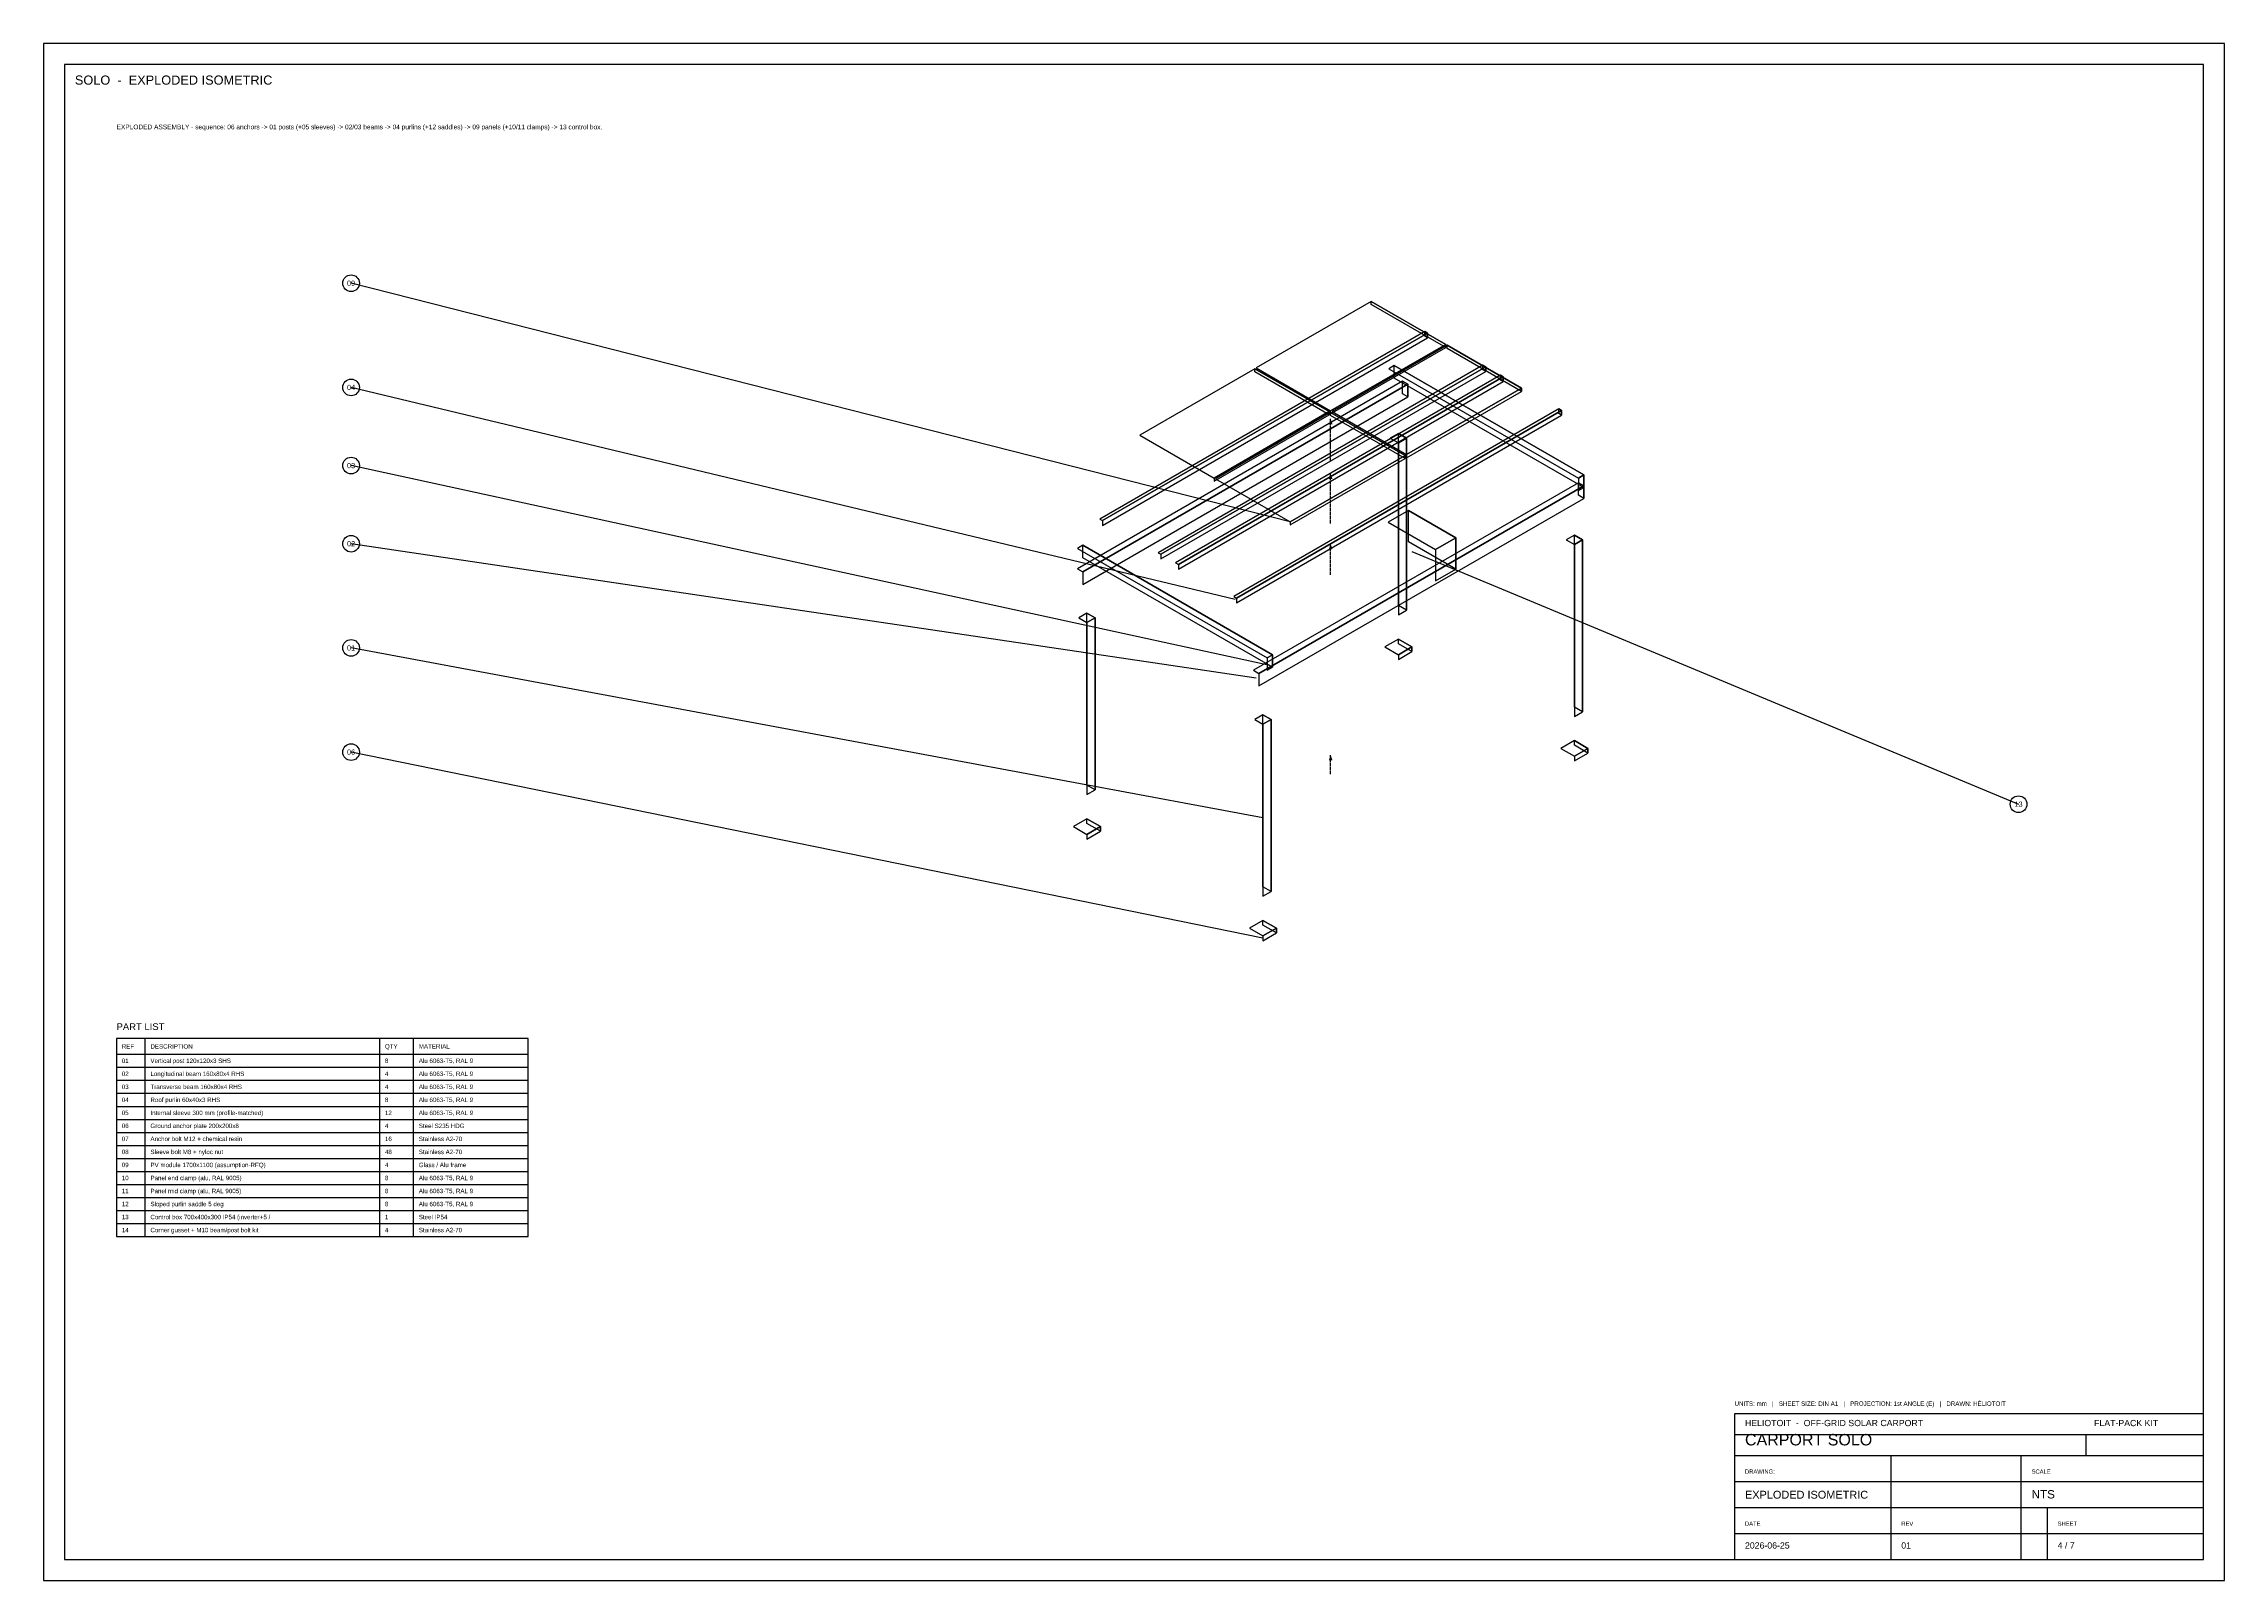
# Model space of a CAD drawing. Header units: millimetres. Extents: x 2 to 839, y 2 to 592.
import ezdxf
from ezdxf.enums import TextEntityAlignment as Align

# ---------------------------------------------------------------- set-up
doc = ezdxf.new("R2010")
doc.units = ezdxf.units.MM
doc.linetypes.add('DASHED', pattern=[1.524, 1.27, -0.254])
for name, color, linetype in [('ANCHOR', 1, 'CONTINUOUS'), ('BORDER', 7, 'CONTINUOUS'), ('CTRLBOX', 30, 'CONTINUOUS'), ('DIM', 8, 'CONTINUOUS'), ('HIDDEN', 252, 'DASHED'), ('LEADER', 7, 'CONTINUOUS'), ('PANEL', 4, 'CONTINUOUS'), ('PURLIN', 3, 'CONTINUOUS'), ('STRUCT', 5, 'CONTINUOUS'), ('TEXT', 7, 'CONTINUOUS'), ('TITLE', 7, 'CONTINUOUS')]:
    doc.layers.add(name, color=color, linetype=linetype)
doc.styles.add('ARIAL', font='arial.ttf')

msp = doc.modelspace()

# ---------------------------------------------------------------- linework, layer by layer
at = {"layer": 'ANCHOR'}
for points in [[(521.96, 357.4), (527.16, 360.4), (521.96, 363.4), (516.77, 360.4)], [(527.16, 358.6), (521.96, 361.6), (521.96, 363.4), (527.16, 360.4)], [(521.96, 355.6), (527.16, 358.6), (527.16, 360.4), (521.96, 357.4)], [(589.51, 318.4), (594.71, 321.4), (589.51, 324.4), (584.32, 321.4)], [(594.71, 319.6), (589.51, 322.6), (589.51, 324.4), (594.71, 321.4)], [(589.51, 316.6), (594.71, 319.6), (594.71, 321.4), (589.51, 318.4)], [(402.45, 288.4), (407.65, 291.4), (402.45, 294.4), (397.25, 291.4)], [(407.65, 289.6), (402.45, 292.6), (402.45, 294.4), (407.65, 291.4)], [(402.45, 286.6), (407.65, 289.6), (407.65, 291.4), (402.45, 288.4)], [(470, 249.4), (475.2, 252.4), (470, 255.4), (464.8, 252.4)], [(475.2, 250.6), (470, 253.6), (470, 255.4), (475.2, 252.4)], [(470, 247.6), (475.2, 250.6), (475.2, 252.4), (470, 249.4)]]:
    msp.add_lwpolyline(points, close=True, dxfattribs=at)
at = {"layer": 'BORDER'}
for points in [[(2, 2), (839, 2), (839, 592), (2, 592)], [(10, 10), (831, 10), (831, 584), (10, 584)]]:
    msp.add_lwpolyline(points, close=True, dxfattribs=at)
at = {"layer": 'CTRLBOX'}
for points in [[(536.25, 397.75), (544.05, 402.25), (525.86, 412.75), (518.06, 408.25)], [(544.05, 390.25), (525.86, 400.75), (525.86, 412.75), (544.05, 402.25)], [(536.25, 385.75), (544.05, 390.25), (544.05, 402.25), (536.25, 397.75)]]:
    msp.add_lwpolyline(points, close=True, dxfattribs=at)
at = {"layer": 'DIM'}
for p, q in [((30, 199), (188, 199)), ((30, 194), (188, 194)), ((30, 189), (188, 189)), ((30, 184), (188, 184)), ((30, 179), (188, 179)), ((30, 174), (188, 174)), ((30, 169), (188, 169)), ((30, 164), (188, 164)), ((30, 159), (188, 159)), ((30, 154), (188, 154)), ((30, 149), (188, 149)), ((30, 144), (188, 144)), ((30, 139), (188, 139))]:
    msp.add_line(p, q, dxfattribs=at)
at = {"layer": 'HIDDEN'}
for p, q in [((495.98, 431.8), (495.98, 448)), ((495.98, 407.8), (495.98, 427)), ((495.98, 388), (495.98, 400)), ((495.98, 311.5), (495.98, 319))]:
    msp.add_line(p, q, dxfattribs=at)
for points in [[(495.98, 448), (495.28, 445.8), (496.68, 445.8)], [(495.98, 427), (495.28, 424.8), (496.68, 424.8)], [(495.98, 400), (495.28, 397.8), (496.68, 397.8)], [(495.98, 319), (495.28, 316.8), (496.68, 316.8)]]:
    msp.add_solid(points, dxfattribs=at)
at = {"layer": 'LEADER'}
for p, q in [((480.39, 408.4), (120, 500)), ((459.35, 378.55), (120, 460)), ((472.6, 353.2), (120, 430)), ((467.4, 348.4), (120, 400)), ((527.16, 397), (760, 300)), ((470, 294.7), (120, 360)), ((470, 248.5), (120, 320))]:
    msp.add_line(p, q, dxfattribs=at)
for centre in [(120, 500), (120, 460), (120, 430), (120, 400), (120, 360), (120, 320), (760, 300)]:
    msp.add_circle(centre, 3.2, dxfattribs=at)
at = {"layer": 'PANEL'}
for points in [[(495.98, 451), (540.15, 476.5), (511.57, 493), (467.4, 467.5)], [(540.15, 475.3), (511.57, 491.8), (511.57, 493), (540.15, 476.5)], [(495.98, 449.8), (540.15, 475.3), (540.15, 476.5), (495.98, 451)], [(525.08, 434.2), (569.25, 459.7), (540.67, 476.2), (496.5, 450.7)], [(569.25, 458.5), (540.67, 475), (540.67, 476.2), (569.25, 459.7)], [(451.29, 425.2), (495.46, 450.7), (466.88, 467.2), (422.72, 441.7)], [(495.46, 449.5), (466.88, 466), (466.88, 467.2), (495.46, 450.7)], [(525.08, 433), (569.25, 458.5), (569.25, 459.7), (525.08, 434.2)], [(451.29, 424), (495.46, 449.5), (495.46, 450.7), (451.29, 425.2)], [(480.39, 408.4), (524.56, 433.9), (495.98, 450.4), (451.81, 424.9)], [(524.56, 432.7), (495.98, 449.2), (495.98, 450.4), (524.56, 433.9)], [(480.39, 407.2), (524.56, 432.7), (524.56, 433.9), (480.39, 408.4)]]:
    msp.add_lwpolyline(points, close=True, dxfattribs=at)
at = {"layer": 'PURLIN'}
for points in [[(408.43, 408.85), (533.13, 480.85), (532.09, 481.45), (407.39, 409.45)], [(408.43, 407.05), (533.13, 479.05), (533.13, 480.85), (408.43, 408.85)], [(533.13, 479.05), (532.09, 479.65), (532.09, 481.45), (533.13, 480.85)], [(430.77, 395.95), (555.48, 467.95), (554.44, 468.55), (429.73, 396.55)], [(430.77, 394.15), (555.48, 466.15), (555.48, 467.95), (430.77, 395.95)], [(437.52, 392.05), (562.23, 464.05), (561.19, 464.65), (436.48, 392.65)], [(437.52, 390.25), (562.23, 462.25), (562.23, 464.05), (437.52, 392.05)], [(555.48, 466.15), (554.44, 466.75), (554.44, 468.55), (555.48, 467.95)], [(562.23, 462.25), (561.19, 462.85), (561.19, 464.65), (562.23, 464.05)], [(459.87, 379.15), (584.58, 451.15), (583.54, 451.75), (458.83, 379.75)], [(459.87, 377.35), (584.58, 449.35), (584.58, 451.15), (459.87, 379.15)], [(584.58, 449.35), (583.54, 449.95), (583.54, 451.75), (584.58, 451.15)]]:
    msp.add_lwpolyline(points, close=True, dxfattribs=at)
at = {"layer": 'STRUCT'}
for points in [[(400.89, 389.2), (525.6, 461.2), (523.52, 462.4), (398.81, 390.4)], [(400.89, 384.4), (525.6, 456.4), (525.6, 461.2), (400.89, 389.2)], [(591.07, 425.2), (593.15, 426.4), (520.4, 468.4), (518.32, 467.2)], [(593.15, 421.6), (520.4, 463.6), (520.4, 468.4), (593.15, 426.4)], [(525.6, 456.4), (523.52, 457.6), (523.52, 462.4), (525.6, 461.2)], [(521.96, 438.7), (525.08, 440.5), (521.96, 442.3), (518.84, 440.5)], [(525.08, 374.5), (521.96, 376.3), (521.96, 442.3), (525.08, 440.5)], [(521.96, 372.7), (525.08, 374.5), (525.08, 440.5), (521.96, 438.7)], [(468.44, 350.2), (593.15, 422.2), (591.07, 423.4), (466.36, 351.4)], [(468.44, 345.4), (593.15, 417.4), (593.15, 422.2), (468.44, 350.2)], [(591.07, 420.4), (593.15, 421.6), (593.15, 426.4), (591.07, 425.2)], [(593.15, 417.4), (591.07, 418.6), (591.07, 423.4), (593.15, 422.2)], [(589.51, 399.7), (592.63, 401.5), (589.51, 403.3), (586.39, 401.5)], [(592.63, 335.5), (589.51, 337.3), (589.51, 403.3), (592.63, 401.5)], [(471.56, 356.2), (473.64, 357.4), (400.89, 399.4), (398.81, 398.2)], [(473.64, 352.6), (400.89, 394.6), (400.89, 399.4), (473.64, 357.4)], [(589.51, 333.7), (592.63, 335.5), (592.63, 401.5), (589.51, 399.7)], [(402.45, 369.7), (405.57, 371.5), (402.45, 373.3), (399.33, 371.5)], [(405.57, 305.5), (402.45, 307.3), (402.45, 373.3), (405.57, 371.5)], [(402.45, 303.7), (405.57, 305.5), (405.57, 371.5), (402.45, 369.7)], [(471.56, 351.4), (473.64, 352.6), (473.64, 357.4), (471.56, 356.2)], [(470, 330.7), (473.12, 332.5), (470, 334.3), (466.88, 332.5)], [(473.12, 266.5), (470, 268.3), (470, 334.3), (473.12, 332.5)], [(470, 264.7), (473.12, 266.5), (473.12, 332.5), (470, 330.7)]]:
    msp.add_lwpolyline(points, close=True, dxfattribs=at)
at = {"layer": 'TITLE'}
for p, q in [((41, 134), (41, 210)), ((131, 134), (131, 210)), ((144, 134), (144, 210)), ((30, 204), (188, 204)), ((651, 58), (831, 58)), ((786, 50), (786, 58)), ((651, 50), (831, 50)), ((711, 50), (711, 10)), ((761, 10), (761, 50)), ((651, 40), (831, 40)), ((651, 30), (831, 30)), ((771, 30), (771, 10)), ((651, 20), (831, 20))]:
    msp.add_line(p, q, dxfattribs=at)
for points in [[(30, 134), (188, 134), (188, 210), (30, 210)], [(651, 10), (831, 10), (831, 66), (651, 66)]]:
    msp.add_lwpolyline(points, close=True, dxfattribs=at)

# ---------------------------------------------------------------- texts
at = {"layer": 'TEXT', "style": 'ARIAL'}
for s, height, p in [('SOLO  -  EXPLODED ISOMETRIC', 3.5, (14, 578)), ('EXPLODED ASSEMBLY - sequence: 06 anchors -> 01 posts (+05 sleeves) -> 02/03 beams -> 04 purlins (+12 saddles) -> 09 panels (+10/11 clamps) -> 13 control box.', 1.8, (30, 560)), ('01', 1.7, (32, 201.5)), ('REF', 1.7, (32, 207)), ('Vertical post 120x120x3 SHS', 1.7, (43, 201.5)), ('DESCRIPTION', 1.7, (43, 207)), ('8', 1.7, (133, 201.5)), ('QTY', 1.7, (133, 207)), ('Alu 6063-T5, RAL 9', 1.7, (146, 201.5)), ('MATERIAL', 1.7, (146, 207)), ('02', 1.7, (32, 196.5)), ('Longitudinal beam 160x80x4 RHS', 1.7, (43, 196.5)), ('4', 1.7, (133, 196.5)), ('Alu 6063-T5, RAL 9', 1.7, (146, 196.5)), ('03', 1.7, (32, 191.5)), ('04', 1.7, (32, 186.5)), ('Transverse beam 160x80x4 RHS', 1.7, (43, 191.5)), ('Roof purlin 60x40x3 RHS', 1.7, (43, 186.5)), ('4', 1.7, (133, 191.5)), ('8', 1.7, (133, 186.5)), ('Alu 6063-T5, RAL 9', 1.7, (146, 191.5)), ('Alu 6063-T5, RAL 9', 1.7, (146, 186.5)), ('05', 1.7, (32, 181.5)), ('06', 1.7, (32, 176.5)), ('Ground anchor plate 200x200x8', 1.7, (43, 176.5)), ('Internal sleeve 300 mm (profile-matched)', 1.7, (43, 181.5)), ('4', 1.7, (133, 176.5)), ('12', 1.7, (133, 181.5)), ('Alu 6063-T5, RAL 9', 1.7, (146, 181.5)), ('Steel S235 HDG', 1.7, (146, 176.5)), ('07', 1.7, (32, 171.5)), ('Anchor bolt M12 + chemical resin', 1.7, (43, 171.5)), ('Sleeve bolt M8 + nyloc nut', 1.7, (43, 166.5)), ('16', 1.7, (133, 171.5)), ('Stainless A2-70', 1.7, (146, 171.5)), ('Stainless A2-70', 1.7, (146, 166.5)), ('08', 1.7, (32, 166.5)), ('09', 1.7, (32, 161.5)), ('PV module 1700x1100 (assumption-RFQ)', 1.7, (43, 161.5)), ('48', 1.7, (133, 166.5)), ('4', 1.7, (133, 161.5)), ('Glass / Alu frame', 1.7, (146, 161.5)), ('10', 1.7, (32, 156.5)), ('11', 1.7, (32, 151.5)), ('Panel end clamp (alu, RAL 9005)', 1.7, (43, 156.5)), ('Panel mid clamp (alu, RAL 9005)', 1.7, (43, 151.5)), ('8', 1.7, (133, 156.5)), ('8', 1.7, (133, 151.5)), ('Alu 6063-T5, RAL 9', 1.7, (146, 156.5)), ('Alu 6063-T5, RAL 9', 1.7, (146, 151.5)), ('12', 1.7, (32, 146.5)), ('13', 1.7, (32, 141.5)), ('Sloped purlin saddle 5 deg', 1.7, (43, 146.5)), ('Control box 700x400x300 IP54 (inverter+5 /', 1.7, (43, 141.5)), ('8', 1.7, (133, 146.5)), ('1', 1.7, (133, 141.5)), ('Alu 6063-T5, RAL 9', 1.7, (146, 146.5)), ('Steel IP54', 1.7, (146, 141.5)), ('14', 1.7, (32, 136.5)), ('Corner gusset + M10 beam/post bolt kit', 1.7, (43, 136.5)), ('4', 1.7, (133, 136.5)), ('Stainless A2-70', 1.7, (146, 136.5))]:
    msp.add_text(s, height=height, dxfattribs=at).set_placement(p, align=Align.MIDDLE_LEFT)
for s, p in [('09', (120, 500)), ('04', (120, 460)), ('03', (120, 430)), ('02', (120, 400)), ('01', (120, 360)), ('06', (120, 320)), ('13', (760, 300))]:
    msp.add_text(s, height=2, dxfattribs=at).set_placement(p, align=Align.MIDDLE_CENTER)
for s, height, p in [('PART LIST', 2.6, (30, 212.5)), ('UNITS: mm   |   SHEET SIZE: DIN A1   |   PROJECTION: 1st ANGLE (E)   |   DRAWN: HÉLIOTOIT', 1.7, (651, 68.5)), ('HELIOTOIT  -  OFF-GRID SOLAR CARPORT', 2.4, (655, 60.5)), ('FLAT-PACK KIT', 2.4, (789, 60.5)), ('CARPORT SOLO', 4.4, (655, 52.5)), ('DRAWING:', 1.6, (655, 42.5)), ('SCALE', 1.6, (765, 42.5)), ('EXPLODED ISOMETRIC', 3, (655, 32.5)), ('NTS', 3.2, (765, 32.5)), ('DATE', 1.6, (655, 22.5)), ('REV', 1.6, (715, 22.5)), ('4 / 7', 2.4, (775, 13.5)), ('SHEET', 1.6, (775, 22.5)), ('2026-06-25', 2.4, (655, 13.5)), ('01', 2.4, (715, 13.5))]:
    msp.add_text(s, height=height, dxfattribs=at).set_placement(p, align=Align.BOTTOM_LEFT)

doc.saveas('drawing.dxf')
